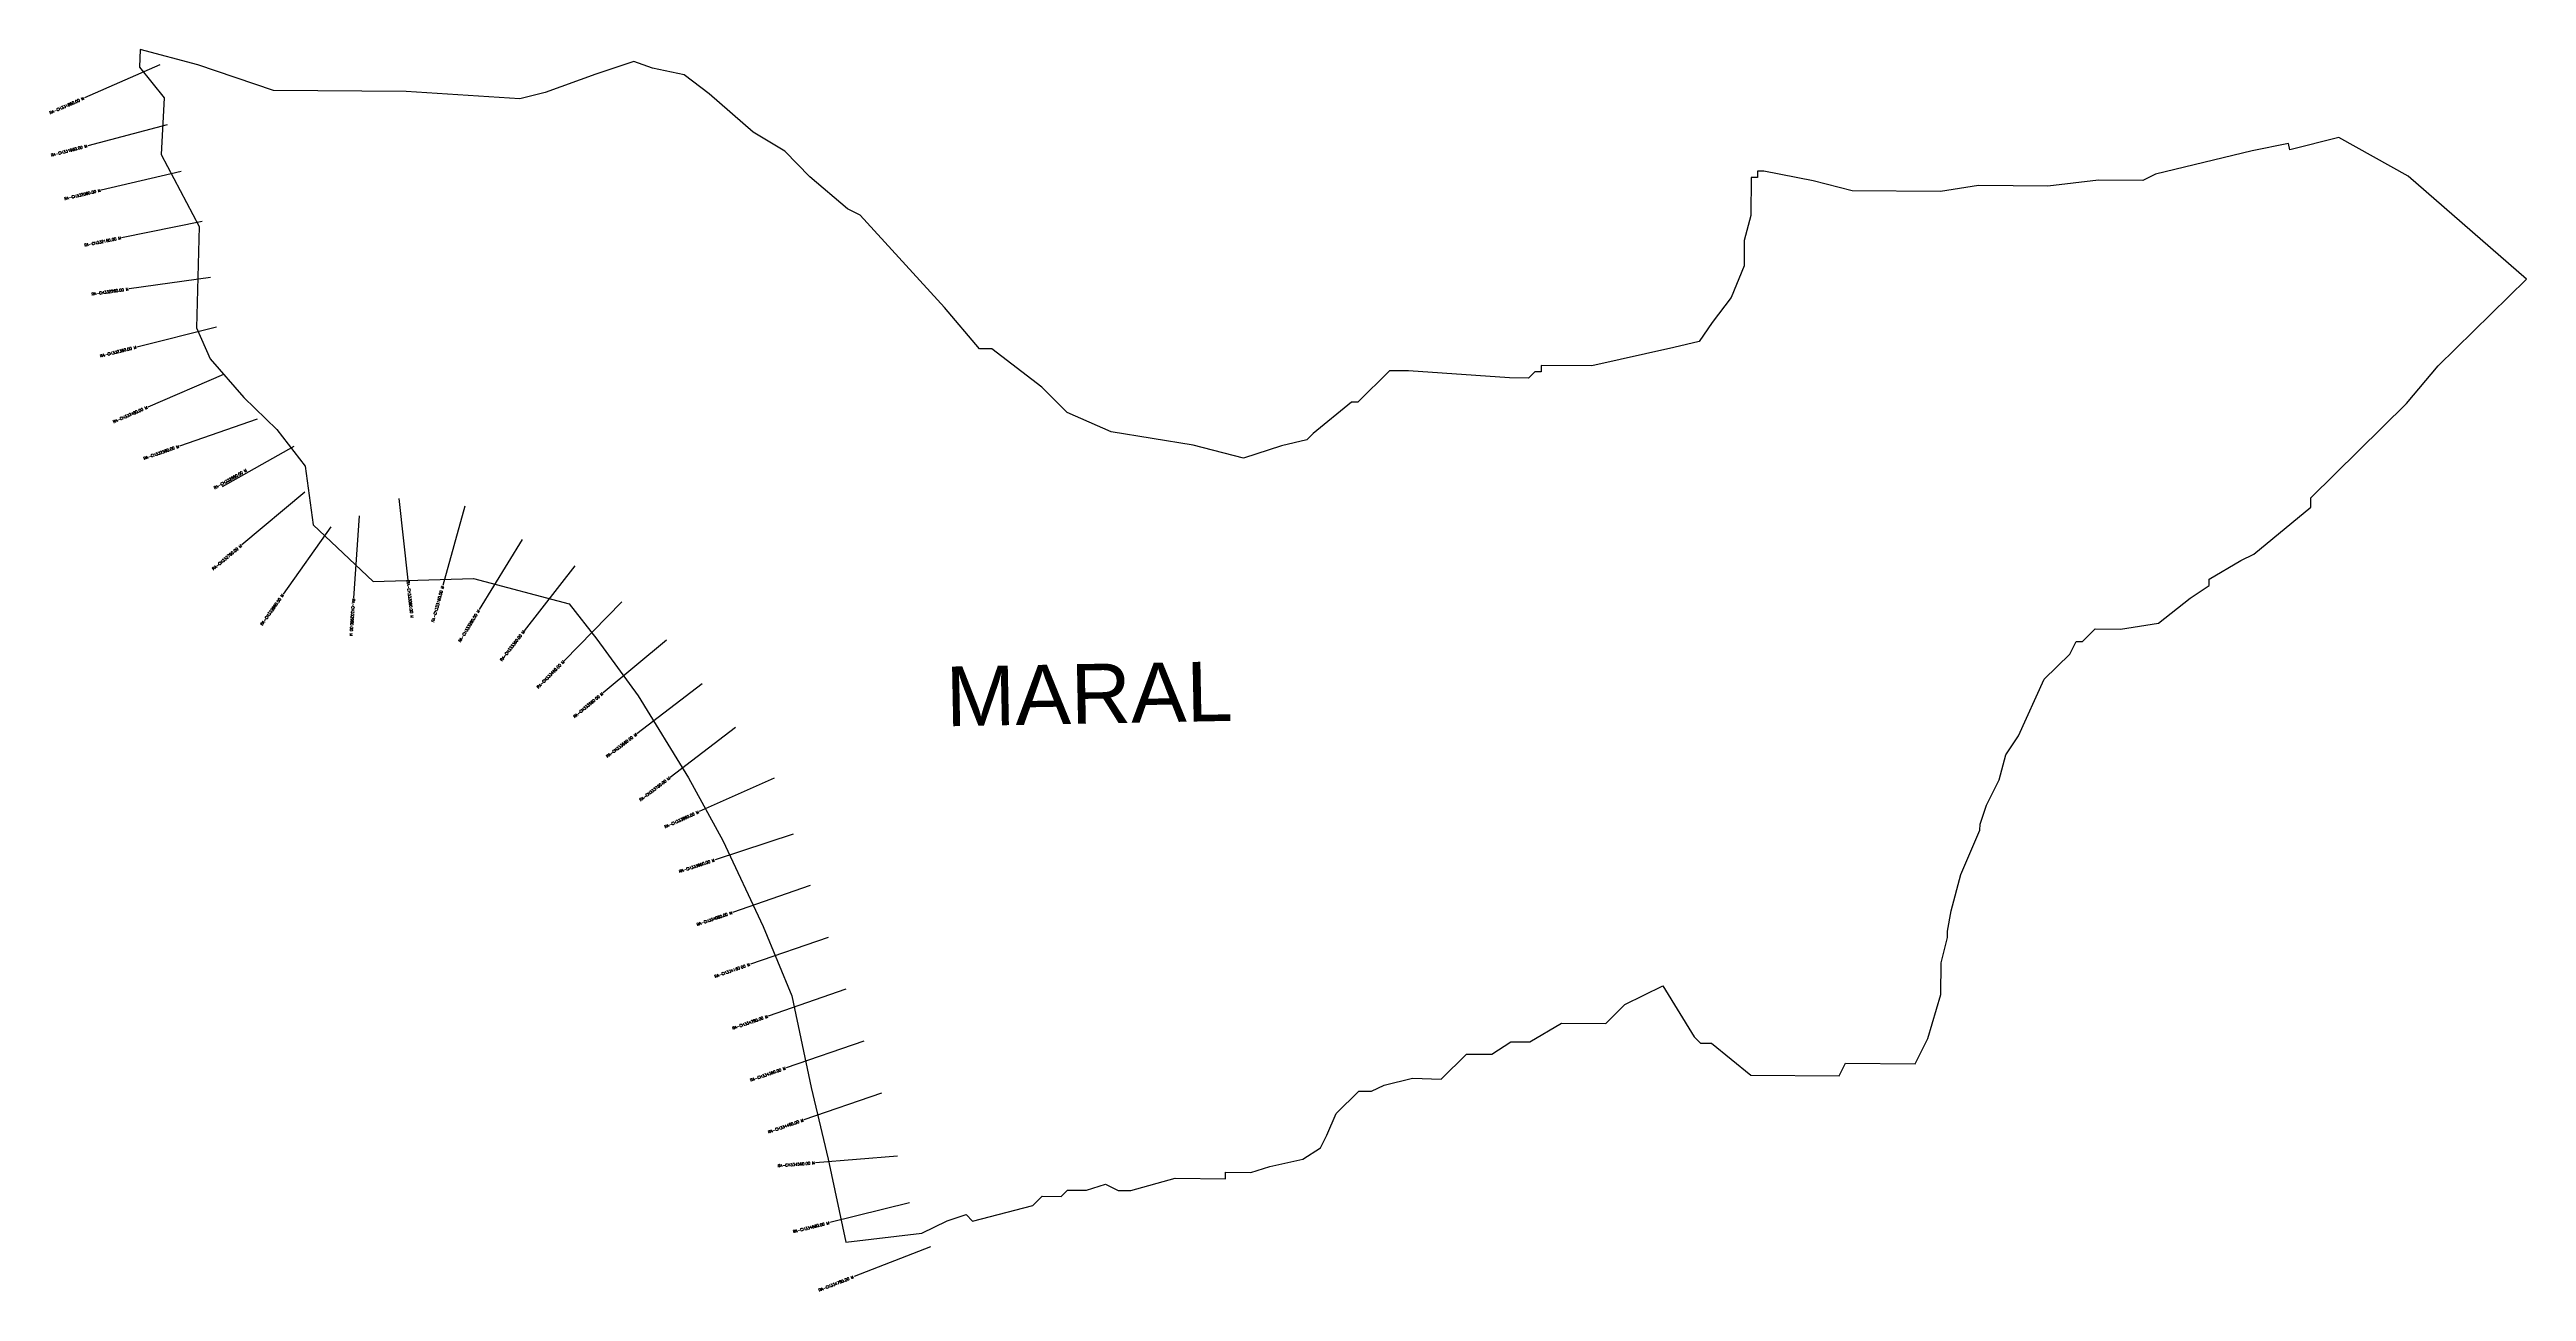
# Model space of a CAD drawing. Header units: metres. Extents: x 288707 to 293226, y 1991203 to 1993467.
import ezdxf
from ezdxf.enums import TextEntityAlignment as Align

# ---------------------------------------------------------------- set-up
doc = ezdxf.new("R2010")
doc.units = ezdxf.units.M
doc.header["$MEASUREMENT"] = 0
for name, color, linetype in [('CS', 134, 'Continuous'), ('CSMark', 6, 'Continuous'), ('VILLAGE BOUNDRY', 10, 'Continuous'), ('VILLAGE NAME', 250, 'Continuous')]:
    doc.layers.add(name, color=color, linetype=linetype)
doc.styles.get("Standard").update_dxf_attribs({"font": 'simplex.shx'})

msp = doc.modelspace()

# ---------------------------------------------------------------- linework, layer by layer
at = {"layer": 'CS'}
for p, q in [((288908.3, 1993439), (288770.8, 1993378.9)), ((288922, 1993329.5), (288776.8, 1993291.7)), ((288947.5, 1993244.7), (288801.4, 1993210.6)), ((288985.6, 1993153.4), (288838.5, 1993123.9)), ((289000.9, 1993051.2), (288852.4, 1993030.6)), ((289012, 1992960.9), (288866.4, 1992924.7)), ((289024.4, 1992874.5), (288886.6, 1992815.3)), ((289085.9, 1992793.3), (288944.2, 1992744)), ((289152.9, 1992743.3), (289022.2, 1992669.6)), ((289173, 1992660.2), (289058, 1992563.9)), ((289344.2, 1992648.4), (289361, 1992499.4)), ((289464.8, 1992634.3), (289424.8, 1992489.8)), ((289220.6, 1992596.6), (289133.7, 1992474.3)), ((289272.2, 1992616.6), (289262, 1992466.9)), ((289569.2, 1992573.8), (289490.9, 1992445.9)), ((289665.3, 1992525.9), (289573.3, 1992407.5)), ((289751, 1992459.8), (289646, 1992352.7)), ((289832.6, 1992390.1), (289717.3, 1992294.2)), ((289898.1, 1992310.4), (289778.7, 1992219.5)), ((289958.6, 1992230.8), (289839.3, 1992140)), ((290029.4, 1992138.5), (289892.4, 1992077.5)), ((290063.8, 1992036.6), (289921.3, 1991989.7)), ((290095, 1991942.7), (289953.2, 1991893.8)), ((290127.6, 1991848.1), (289985.8, 1991799.3)), ((290160.2, 1991753.6), (290018.3, 1991704.7)), ((290192.7, 1991659), (290050.9, 1991610.2)), ((290225.3, 1991564.5), (290083.5, 1991515.6)), ((290254, 1991449.2), (290104.5, 1991437.3)), ((290276.1, 1991364.2), (290130.5, 1991328.2)), ((290314.7, 1991284.1), (290174.9, 1991229.8))]:
    msp.add_line(p, q, dxfattribs=at)
at = {"layer": 'VILLAGE BOUNDRY'}
msp.add_lwpolyline([(292404.5, 1992387.9), (292416, 1992387.8), (292439.2, 1992410.7), (292485.3, 1992410.4), (292554.6, 1992421.4), (292612.5, 1992467), (292647.3, 1992489.8), (292647.4, 1992501.4), (292705.2, 1992535.5), (292728.4, 1992546.9), (292832.8, 1992632.5), (292832.9, 1992649.8), (293007.1, 1992821.4), (293065.2, 1992890.1), (293226, 1993048.5), (293010.2, 1993236.3), (292883.9, 1993306.4), (292794.1, 1993284.5), (292791.6, 1993295.6), (292725.8, 1993282.5), (292549.2, 1993239.7), (292526, 1993228.4), (292445.4, 1993229), (292353.1, 1993218.2), (292226.3, 1993219.1), (292157.1, 1993208.1), (291995.7, 1993209.3), (291924.9, 1993227.4), (291834.6, 1993245.1), (291823.1, 1993245.2), (291823, 1993233.7), (291811.5, 1993233.8), (291811, 1993164.6), (291799.1, 1993118.6), (291798.7, 1993072.5), (291775.3, 1993015), (291740.3, 1992969.2), (291717, 1992934.8), (291670.8, 1992923.6), (291520.8, 1992890.2), (291428.6, 1992890.9), (291428.5, 1992879.3), (291416.9, 1992879.4), (291405.3, 1992868), (291370.8, 1992868.2), (291186.4, 1992881.1), (291151.8, 1992881.4), (291093.8, 1992824.2), (291082.3, 1992824.3), (291012.7, 1992767.2), (291001.1, 1992755.7), (290954.9, 1992744.6), (290885.6, 1992722), (290793.6, 1992745.8), (290643.9, 1992769.9), (290563.5, 1992805.1), (290517.7, 1992851.6), (290426, 1992921.4), (290404.1, 1992921.6), (290340.1, 1992997), (290185.8, 1993165.2), (290162.9, 1993176.9), (290094.1, 1993235.1), (290048.4, 1993281.5), (289991, 1993316.5), (289910.8, 1993386.3), (289865, 1993421.2), (289807.5, 1993433.2), (289773, 1993445), (289703.7, 1993422.4), (289611.2, 1993388.5), (289565, 1993377.4), (289357.6, 1993390.4), (289115.6, 1993392.3), (288977.7, 1993439.4), (288872.5, 1993467), (288871.4, 1993435.2), (288916.1, 1993379.2), (288910.7, 1993275.6), (288980.2, 1993144.6), (288975.3, 1992959.6), (289000.2, 1992903), (289061.8, 1992832.8), (289122.1, 1992774.4), (289173.8, 1992707.2), (289188.2, 1992600.5), (289297.6, 1992497.1), (289480.4, 1992502.6), (289655.5, 1992456.3), (289705.9, 1992392.1), (289781.2, 1992288.4), (289873.1, 1992139.3), (289935.7, 1992024.7), (290009.1, 1991868.4), (290061.5, 1991742), (290096.6, 1991574.3), (290127.8, 1991443.7), (290160.2, 1991292.5), (290298.7, 1991308.7), (290345, 1991331.5), (290379.6, 1991342.7), (290391.1, 1991331.1), (290501, 1991359.4), (290518.2, 1991376.2), (290552.8, 1991376), (290564.4, 1991387.4), (290599, 1991387.1), (290633.6, 1991398.4), (290656.6, 1991386.7), (290679.6, 1991386.5), (290760.5, 1991409), (290852.7, 1991408.3), (290852.8, 1991419.9), (290898.9, 1991419.5), (290933.5, 1991430.8), (290993.8, 1991443.6), (291026, 1991464.6), (291037.7, 1991487.6), (291054.6, 1991527.3), (291095.9, 1991567.8), (291119, 1991567.7), (291142.1, 1991579), (291193.6, 1991591.5), (291245.9, 1991589.8), (291292.4, 1991635.6), (291338.5, 1991635.2), (291373.2, 1991658), (291407.8, 1991657.7), (291465.7, 1991691.9), (291546.4, 1991691.3), (291581.2, 1991725.6), (291650.6, 1991759.7), (291707.5, 1991667), (291719, 1991655.4), (291739.1, 1991655.2), (291810.7, 1991597.1), (291972.1, 1991595.9), (291983.8, 1991618.8), (292110.6, 1991617.9), (292133.9, 1991663.8), (292157.6, 1991744.3), (292158, 1991801.9), (292169.9, 1991848), (292170, 1991859.5), (292176.7, 1991896.6), (292193.8, 1991963), (292229, 1992043.5), (292229.1, 1992055), (292240.9, 1992089.5), (292264.3, 1992135.4), (292276.1, 1992181.4), (292299.5, 1992215.8), (292346.3, 1992319.2), (292392.8, 1992364.9)], close=True, dxfattribs=at)

# ---------------------------------------------------------------- texts
at = {"layer": 'CSMark'}
for s, rotation, p in [('RA-CH331860.00 M', 23.598, (288769.9, 1993378.5)), ('RA-CH331960.00 M', 14.5894, (288775.8, 1993291.4)), ('RA-CH332060.00 M', 13.1442, (288800.4, 1993210.4)), ('RA-CH332160.00 M', 11.3481, (288837.5, 1993123.7)), ('RA-CH332260.00 M', 7.901, (288851.4, 1993030.4)), ('RA-CH332360.00 M', 13.9317, (288865.5, 1992924.5)), ('RA-CH332460.00 M', 23.2614, (288885.7, 1992814.9)), ('RA-CH332560.00 M', 19.1619, (288943.3, 1992743.7)), ('RA-CH332660.00 M', 29.4238, (289066.8, 1992700.6)), ('RA-CH332760.00 M', 39.9492, (289057.2, 1992563.2)), ('RA-CH332860.00 M', 54.6013, (289133.1, 1992473.5)), ('RA-CH333160.00 M', 74.5499, (289424.6, 1992488.8)), ('RA-CH333260.00 M', 58.5144, (289490.4, 1992445)), ('RA-CH333360.00 M', 52.1658, (289572.7, 1992406.7)), ('RA-CH333460.00 M', 45.5348, (289645.3, 1992352)), ('RA-CH333560.00 M', 39.7379, (289716.5, 1992293.6)), ('RA-CH333660.00 M', 37.271, (289777.9, 1992218.9)), ('RA-CH333760.00 M', 37.271, (289838.5, 1992139.4)), ('RA-CH333860.00 M', 23.991, (289891.5, 1992077.1)), ('RA-CH333960.00 M', 18.2147, (289920.4, 1991989.4)), ('RA-CH334060.00 M', 19.0049, (289952.3, 1991893.5)), ('RA-CH334160.00 M', 19.0049, (289984.8, 1991799)), ('RA-CH334260.00 M', 19.0049, (290017.4, 1991704.4)), ('RA-CH334360.00 M', 19.0049, (290050, 1991609.9)), ('RA-CH334460.00 M', 19.0049, (290082.5, 1991515.3)), ('RA-CH334560.00 M', 4.5532, (290103.5, 1991437.2)), ('RA-CH334660.00 M', 13.8945, (290129.5, 1991327.9)), ('RA-CH334760.00 M', 21.2353, (290174, 1991229.4))]:
    msp.add_text(s, height=5, rotation=rotation, dxfattribs=at).set_placement(p, align=Align.MIDDLE_RIGHT)
for s, rotation, p in [('RA-CH333060.00 M', 276.4374, (289361.1, 1992498.4)), ('RA-CH332960.00 M', 266.0792, (289261.9, 1992465.9))]:
    msp.add_text(s, height=5, rotation=rotation, dxfattribs=at).set_placement(p, align=Align.MIDDLE_LEFT)
at = {"layer": 'VILLAGE NAME', "insert": (290341.3, 1992341.8), "char_height": 108.748, "attachment_point": 1, "rotation": 1.1028}
msp.add_mtext_dynamic_manual_height_columns('{\\fArial|b0|i0|c0|p34;MARAL}', width=1571.314, gutter_width=543.7, heights=[0], dxfattribs=at)

doc.saveas('drawing.dxf')
